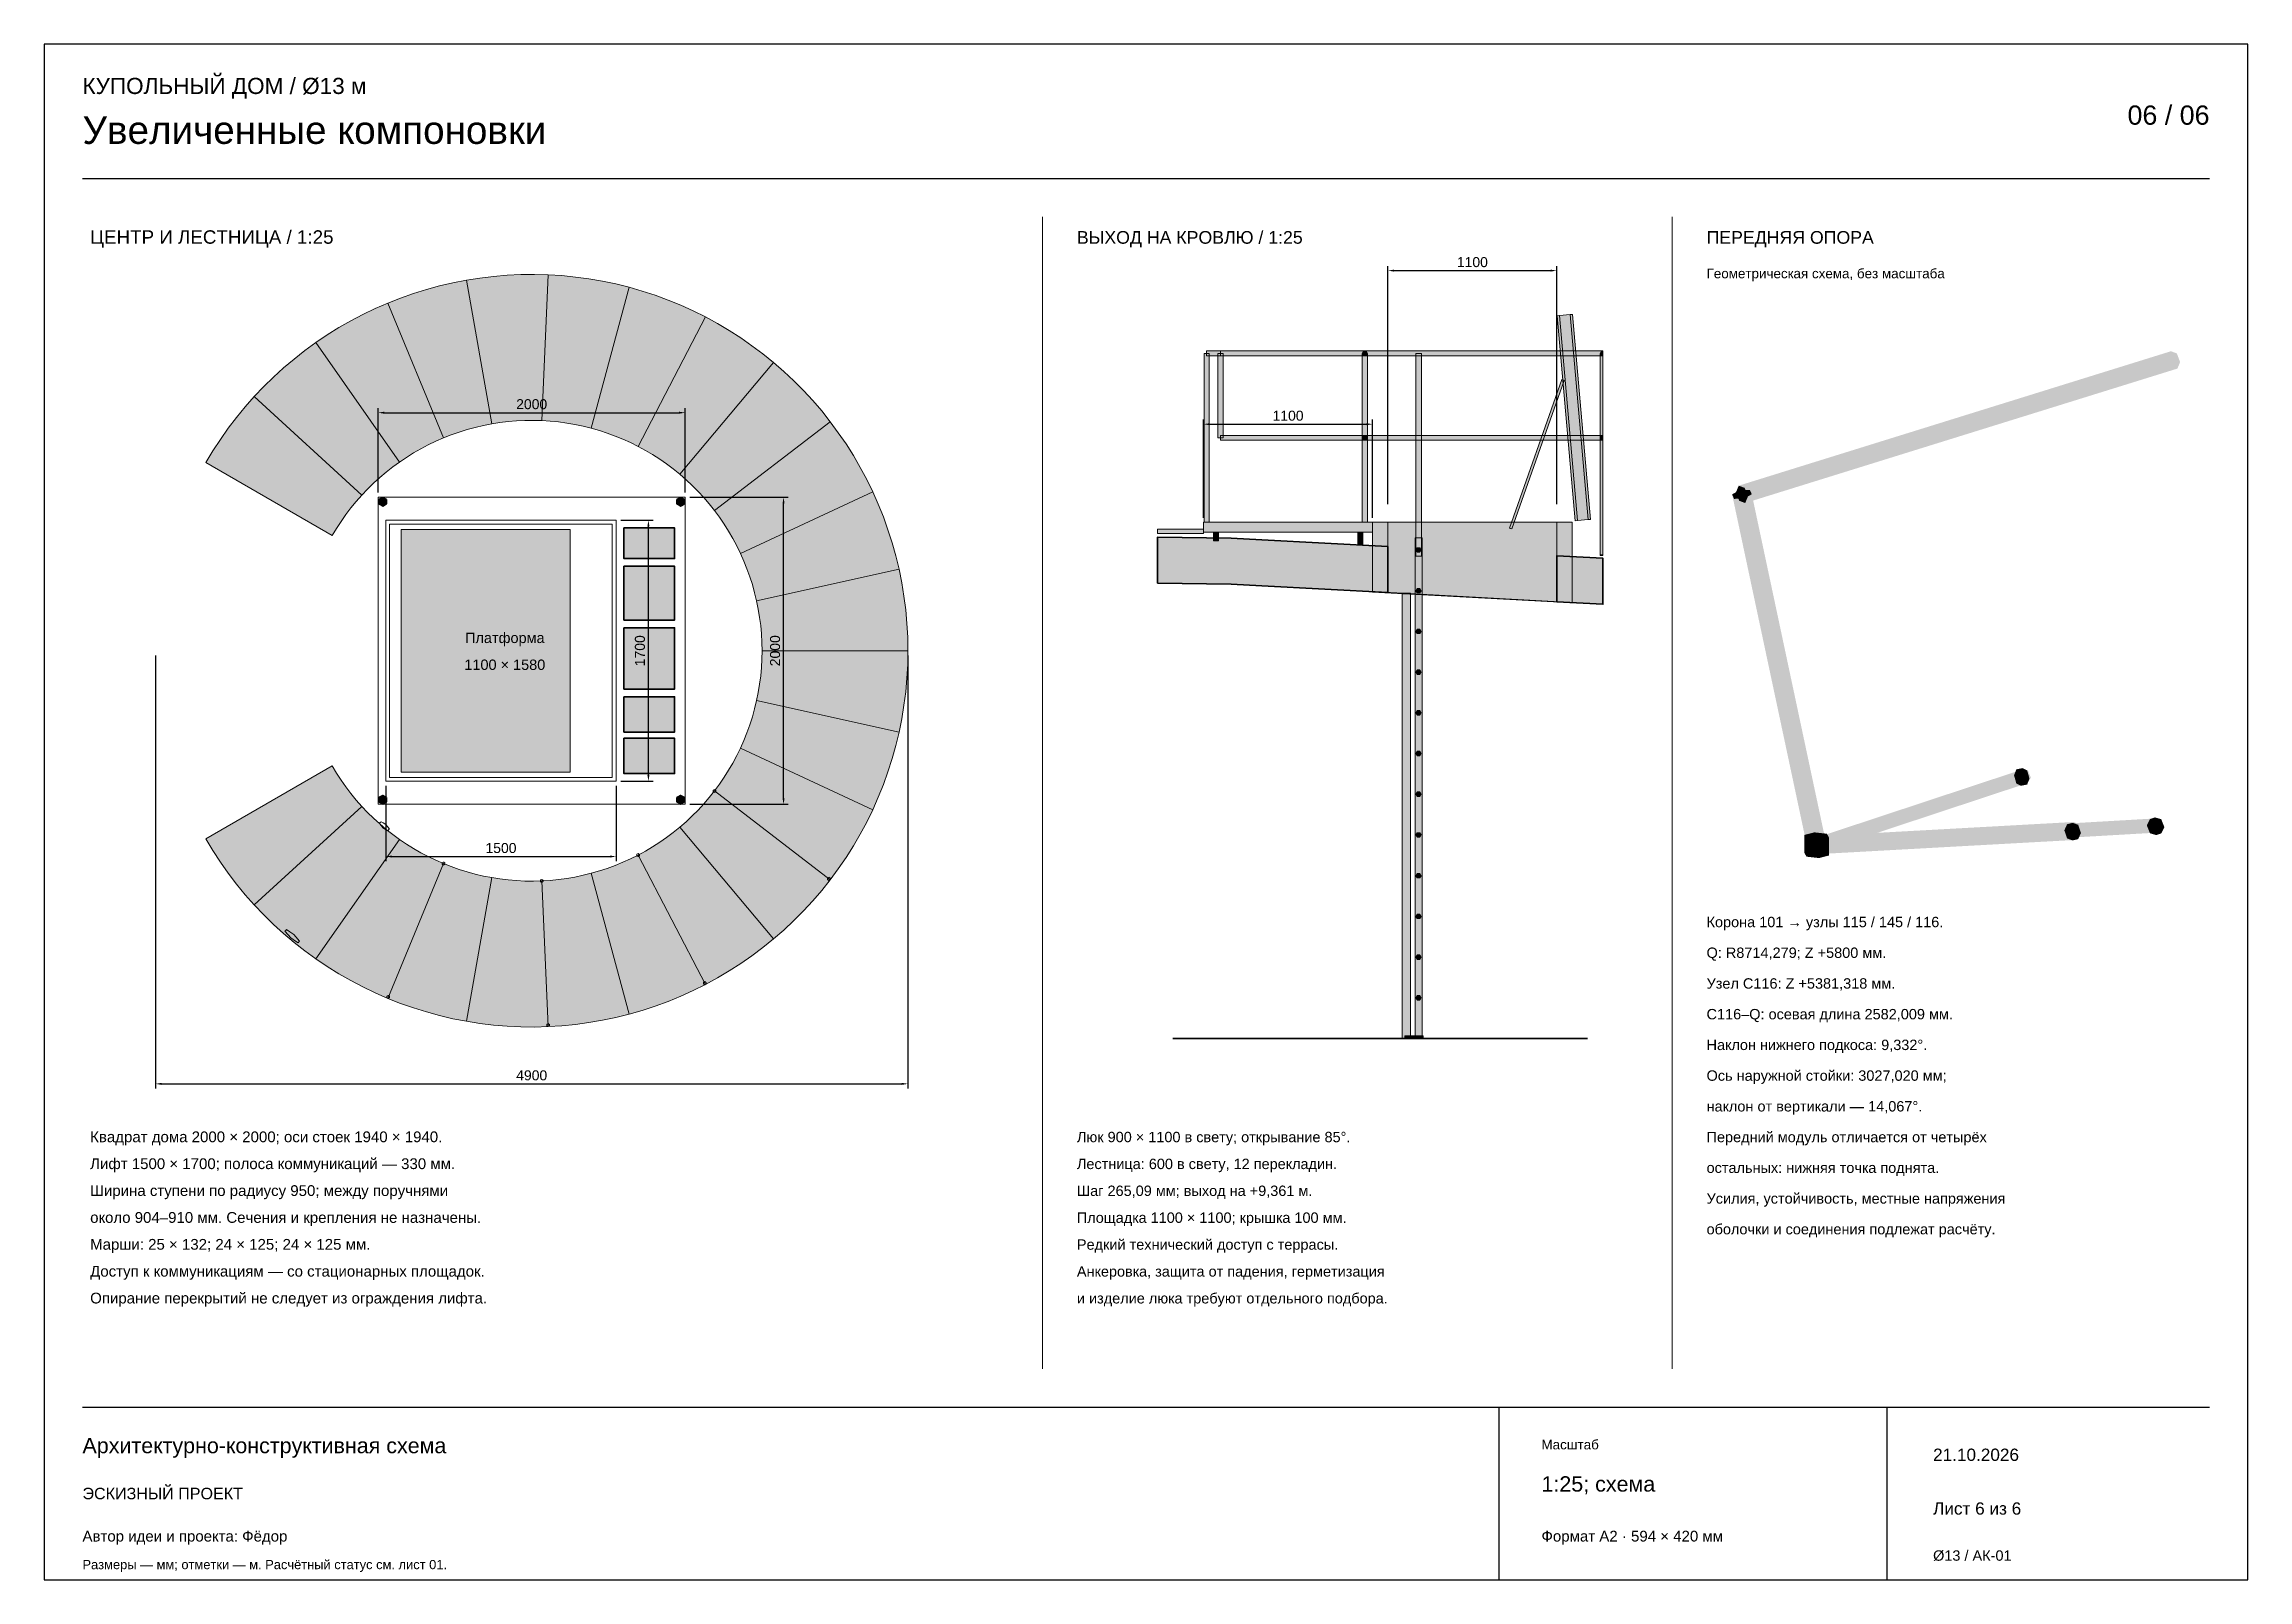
# Paper-space layout '06 Увеличенные компоновки' of a CAD drawing. Header units: millimetres. Extents: x 10 to 584, y 10 to 410.
import ezdxf
from ezdxf.enums import TextEntityAlignment as Align

# ---------------------------------------------------------------- set-up
doc = ezdxf.new("R2010")
doc.units = ezdxf.units.MM
for name, color, linetype, lineweight, true_color in [('P_ACCENT', 7, 'Continuous', 18, 0xa77b3c), ('P_BEYOND', 7, 'Continuous', 9, 0x9ea9a3), ('P_CUT', 7, 'Continuous', 35, 0x203e3b), ('P_DIM', 7, 'Continuous', 13, 0x203e3b), ('P_FILL', 7, 'Continuous', 0, 0xe8e9e2), ('P_FRAME', 7, 'Continuous', 25, 0x203e3b), ('P_GLASS', 7, 'Continuous', 13, 0x65969d), ('P_OUTLINE', 7, 'Continuous', 18, 0x203e3b), ('P_TEXT', 7, 'Continuous', 18, 0x203e3b)]:
    doc.layers.add(name, color=color, linetype=linetype, lineweight=lineweight, true_color=true_color)
doc.styles.add('DOME', font='Arial.ttf')
doc.dimstyles.new('DOME_DIM', dxfattribs={"dimtxt": 2.6, "dimasz": 1.6, "dimexe": 1.2, "dimexo": 1.2, "dimgap": 0.9, "dimtad": 1, "dimdec": 0, "dimtxsty": 'DOME', "dimcen": 2.5, "dimazin": 3, "dimtfac": 1, "dimtmove": 0, "dimatfit": 3})

psp = doc.layouts.new('06 Увеличенные компоновки')

# ---------------------------------------------------------------- texts
at = {"layer": 'P_TEXT', "true_color": 0xa77b3c, "style": 'DOME'}
for s, height, p in [('КУПОЛЬНЫЙ ДОМ / Ø13 м', 4.2, (20, 397)), ('ЦЕНТР И ЛЕСТНИЦА / 1:25', 3.5, (22, 358)), ('ВЫХОД НА КРОВЛЮ / 1:25', 3.3, (279, 358)), ('ПЕРЕДНЯЯ ОПОРА', 3.3, (443, 358)), ('ЭСКИЗНЫЙ ПРОЕКТ', 3, (20, 31))]:
    psp.add_text(s, height=height, dxfattribs=at).set_placement(p)
at = {"layer": 'P_TEXT', "style": 'DOME'}
for s, height, p in [('Увеличенные компоновки', 7.2, (20, 384)), ('Корона 101 → узлы 115 / 145 / 116.', 2.7, (443, 180)), ('Q: R8714,279; Z +5800 мм.', 2.7, (443, 172)), ('Узел C116: Z +5381,318 мм.', 2.7, (443, 164)), ('C116–Q: осевая длина 2582,009 мм.', 2.7, (443, 156)), ('Наклон нижнего подкоса: 9,332°.', 2.7, (443, 148)), ('Ось наружной стойки: 3027,020 мм;', 2.7, (443, 140)), ('наклон от вертикали — 14,067°.', 2.7, (443, 132)), ('Квадрат дома 2000 × 2000; оси стоек 1940 × 1940.', 2.8, (22, 124)), ('Люк 900 × 1100 в свету; открывание 85°.', 2.7, (279, 124)), ('Передний модуль отличается от четырёх', 2.7, (443, 124)), ('Лифт 1500 × 1700; полоса коммуникаций — 330 мм.', 2.8, (22, 117)), ('Лестница: 600 в свету, 12 перекладин.', 2.7, (279, 117)), ('остальных: нижняя точка поднята.', 2.7, (443, 116)), ('Ширина ступени по радиусу 950; между поручнями', 2.8, (22, 110)), ('Шаг 265,09 мм; выход на +9,361 м.', 2.7, (279, 110)), ('Усилия, устойчивость, местные напряжения', 2.7, (443, 108)), ('около 904–910 мм. Сечения и крепления не назначены.', 2.8, (22, 103)), ('Площадка 1100 × 1100; крышка 100 мм.', 2.7, (279, 103)), ('Марши: 25 × 132; 24 × 125; 24 × 125 мм.', 2.8, (22, 96)), ('Редкий технический доступ с террасы.', 2.7, (279, 96)), ('оболочки и соединения подлежат расчёту.', 2.7, (443, 100)), ('Доступ к коммуникациям — со стационарных площадок.', 2.8, (22, 89)), ('Анкеровка, защита от падения, герметизация', 2.7, (279, 89)), ('Опирание перекрытий не следует из ограждения лифта.', 2.8, (22, 82)), ('и изделие люка требуют отдельного подбора.', 2.7, (279, 82)), ('Архитектурно-конструктивная схема', 4, (20, 43)), ('21.10.2026', 3.2, (502, 41)), ('1:25; схема', 4, (400, 33)), ('Лист 6 из 6', 3.2, (502, 27)), ('Автор идеи и проекта: Фёдор', 2.8, (20, 20)), ('Формат A2 · 594 × 420 мм', 2.8, (400, 20))]:
    psp.add_text(s, height=height, dxfattribs=at).set_placement(p)
psp.add_text('06 / 06', height=5, dxfattribs=at).set_placement((574, 389), align=Align.RIGHT)
at = {"layer": 'P_TEXT', "true_color": 0x71817c, "style": 'DOME'}
for s, height, p in [('Геометрическая схема, без масштаба', 2.5, (443, 349)), ('Масштаб', 2.5, (400, 44)), ('Ø13 / АК-01', 2.7, (502, 15)), ('Размеры — мм; отметки — м. Расчётный статус см. лист 01.', 2.4, (20, 12.8))]:
    psp.add_text(s, height=height, dxfattribs=at).set_placement(p)
at = {"layer": 'P_TEXT', "style": 'DOME'}
for s, p in [('Платформа', (130, 254)), ('1100 × 1580', (130, 247))]:
    psp.add_text(s, height=2.7, dxfattribs=at).set_placement(p, align=Align.CENTER)

# ---------------------------------------------------------------- dimensions: what is measured, and where the dimension line sits
at = {"layer": 'P_DIM'}
for base, p1, p2 in [((360, 351), (360, 289), (404, 289)), ((97, 314), (97, 292), (177, 292)), ((312, 311), (312, 285.444), (356, 285.444)), ((39, 139.2), (39, 252), (235, 252)), ((99, 198.4), (99, 218), (159, 218))]:
    psp.add_linear_dim(base=base, p1=p1, p2=p2, dimstyle='DOME_DIM', override={"dimlfac": 25}, dxfattribs=at).render()
for base, p1, p2 in [((202.6, 212), (177, 212), (177, 292)), ((167.4, 218), (159, 218), (159, 286))]:
    psp.add_linear_dim(base=base, p1=p1, p2=p2, angle=90, dimstyle='DOME_DIM', override={"dimlfac": 25}, dxfattribs=at).render()

# ---------------------------------------------------------------- hatches: boundary and pattern name
at = {"layer": 'P_FILL', "true_color": 0xe7e0cf}
for points in [[(114.039, 307.433), (99.497, 342.54), (102.813, 343.844), (106.175, 345.026), (109.577, 346.085), (113.015, 347.02), (116.485, 347.829), (119.982, 348.511), (126.581, 311.088), (124.44, 310.671), (122.315, 310.175), (120.21, 309.603), (118.127, 308.954), (116.069, 308.231), (114.039, 307.433)], [(126.581, 311.088), (119.982, 348.511), (123.502, 349.066), (127.04, 349.492), (130.59, 349.79), (134.15, 349.958), (137.713, 349.998), (141.275, 349.907), (139.617, 311.943), (137.436, 311.998), (135.255, 311.975), (133.076, 311.872), (130.902, 311.689), (128.736, 311.428), (126.581, 311.088)], [(143.966, 311.594), (141.794, 311.808), (139.617, 311.943), (141.275, 349.907), (144.831, 349.687), (148.377, 349.337), (151.908, 348.86), (155.419, 348.254), (158.906, 347.52), (162.364, 346.661), (152.529, 309.956), (150.412, 310.482), (148.277, 310.931), (146.128, 311.302), (143.966, 311.594)], [(156.699, 308.674), (154.626, 309.353), (152.529, 309.956), (162.364, 346.661), (165.789, 345.676), (169.175, 344.568), (172.519, 343.337), (175.816, 341.985), (179.061, 340.515), (182.251, 338.927), (164.705, 305.221), (162.752, 306.193), (160.765, 307.093), (158.746, 307.92), (156.699, 308.674)], [(102.586, 301.149), (80.79, 332.277), (83.745, 334.267), (86.771, 336.149), (89.863, 337.919), (93.018, 339.576), (96.23, 341.117), (99.497, 342.54), (114.039, 307.433), (112.039, 306.562), (110.072, 305.618), (108.141, 304.604), (106.248, 303.52), (104.395, 302.368), (102.586, 301.149)], [(168.498, 303.067), (166.621, 304.178), (164.705, 305.221), (182.251, 338.927), (185.382, 337.224), (188.448, 335.41), (191.446, 333.484), (194.372, 331.451), (197.222, 329.313), (199.993, 327.072), (175.567, 297.963), (173.871, 299.334), (172.126, 300.644), (170.334, 301.888), (168.498, 303.067)], [(92.763, 292.536), (64.747, 318.208), (67.202, 320.791), (69.748, 323.283), (72.384, 325.68), (75.105, 327.98), (77.908, 330.18), (80.79, 332.277), (102.586, 301.149), (100.822, 299.866), (99.105, 298.519), (97.439, 297.11), (95.826, 295.642), (94.266, 294.117), (92.763, 292.536)], [(178.805, 295.039), (177.213, 296.53), (175.567, 297.963), (199.993, 327.072), (202.681, 324.733), (205.281, 322.297), (207.792, 319.768), (210.208, 317.15), (212.528, 314.446), (214.749, 311.659), (184.601, 288.526), (183.242, 290.232), (181.822, 291.888), (180.342, 293.491), (178.805, 295.039)], [(85.038, 282), (52.13, 301), (53.967, 304.053), (55.914, 307.037), (57.968, 309.948), (60.127, 312.783), (62.388, 315.538), (64.747, 318.208), (92.763, 292.536), (91.319, 290.9), (89.935, 289.214), (88.613, 287.478), (87.356, 285.696), (86.164, 283.869), (85.038, 282)], [(187.129, 284.97), (185.898, 286.771), (184.601, 288.526), (214.749, 311.659), (216.866, 308.793), (218.878, 305.852), (220.781, 302.84), (222.574, 299.76), (224.254, 296.618), (225.818, 293.416), (191.378, 277.357), (190.421, 279.317), (189.392, 281.241), (188.295, 283.126), (187.129, 284.97)], [(193.077, 273.339), (192.264, 275.364), (191.378, 277.357), (225.818, 293.416), (227.265, 290.16), (228.593, 286.854), (229.799, 283.501), (230.883, 280.107), (231.843, 276.675), (232.677, 273.211), (195.578, 264.986), (195.067, 267.107), (194.479, 269.208), (193.816, 271.286), (193.077, 273.339)], [(196.366, 260.696), (196.011, 262.848), (195.578, 264.986), (232.677, 273.211), (233.385, 269.719), (233.965, 266.203), (234.418, 262.669), (234.741, 259.12), (234.935, 255.562), (235, 252), (197, 252), (196.96, 254.181), (196.842, 256.36), (196.643, 258.532), (196.366, 260.696)], [(196.366, 243.304), (196.643, 245.468), (196.842, 247.64), (196.96, 249.819), (197, 252), (235, 252), (234.935, 248.438), (234.741, 244.88), (234.418, 241.331), (233.965, 237.797), (233.385, 234.281), (232.677, 230.789), (195.578, 239.014), (196.011, 241.152), (196.366, 243.304)], [(193.077, 230.661), (193.816, 232.714), (194.479, 234.792), (195.067, 236.893), (195.578, 239.014), (232.677, 230.789), (231.843, 227.325), (230.883, 223.893), (229.799, 220.499), (228.593, 217.146), (227.265, 213.84), (225.818, 210.584), (191.378, 226.643), (192.264, 228.636), (193.077, 230.661)], [(187.129, 219.03), (188.295, 220.874), (189.392, 222.759), (190.421, 224.683), (191.378, 226.643), (225.818, 210.584), (224.254, 207.382), (222.574, 204.24), (220.781, 201.16), (218.878, 198.148), (216.866, 195.207), (214.749, 192.341), (184.601, 215.474), (185.898, 217.229), (187.129, 219.03)], [(57.968, 194.052), (55.914, 196.963), (53.967, 199.947), (52.13, 203), (85.038, 222), (86.164, 220.131), (87.356, 218.304), (88.613, 216.522), (89.935, 214.786), (91.319, 213.1), (92.763, 211.464), (64.747, 185.792), (62.388, 188.462), (60.127, 191.217), (57.968, 194.052)], [(178.805, 208.961), (180.342, 210.509), (181.822, 212.112), (183.242, 213.768), (184.601, 215.474), (214.749, 192.341), (212.528, 189.554), (210.208, 186.85), (207.792, 184.232), (205.281, 181.703), (202.681, 179.267), (199.993, 176.928), (175.567, 206.037), (177.213, 207.47), (178.805, 208.961)], [(72.384, 178.32), (69.748, 180.717), (67.202, 183.209), (64.747, 185.792), (92.763, 211.464), (94.266, 209.883), (95.826, 208.358), (97.439, 206.89), (99.105, 205.481), (100.822, 204.134), (102.586, 202.851), (80.79, 171.723), (77.908, 173.82), (75.105, 176.02), (72.384, 178.32)], [(89.863, 166.081), (86.771, 167.851), (83.745, 169.733), (80.79, 171.723), (102.586, 202.851), (104.395, 201.632), (106.248, 200.48), (108.141, 199.396), (110.072, 198.382), (112.039, 197.438), (114.039, 196.567), (99.497, 161.46), (96.23, 162.883), (93.018, 164.424), (89.863, 166.081)], [(168.498, 200.933), (170.334, 202.112), (172.126, 203.356), (173.871, 204.666), (175.567, 206.037), (199.993, 176.928), (197.222, 174.687), (194.372, 172.549), (191.446, 170.516), (188.448, 168.59), (185.382, 166.776), (182.251, 165.073), (164.705, 198.779), (166.621, 199.822), (168.498, 200.933)], [(109.577, 157.915), (106.175, 158.974), (102.813, 160.156), (99.497, 161.46), (114.039, 196.567), (116.069, 195.769), (118.127, 195.046), (120.21, 194.397), (122.315, 193.825), (124.44, 193.329), (126.581, 192.912), (119.982, 155.489), (116.485, 156.171), (113.015, 156.98), (109.577, 157.915)], [(156.699, 195.326), (158.746, 196.08), (160.765, 196.907), (162.752, 197.807), (164.705, 198.779), (182.251, 165.073), (179.061, 163.485), (175.816, 162.015), (172.519, 160.663), (169.175, 159.432), (165.789, 158.324), (162.364, 157.339), (152.529, 194.044), (154.626, 194.647), (156.699, 195.326)], [(127.04, 154.508), (123.502, 154.934), (119.982, 155.489), (126.581, 192.912), (128.736, 192.572), (130.902, 192.311), (133.076, 192.128), (135.255, 192.025), (137.436, 192.002), (139.617, 192.057), (141.275, 154.093), (137.713, 154.002), (134.15, 154.042), (130.59, 154.21), (127.04, 154.508)], [(143.966, 192.406), (146.128, 192.698), (148.277, 193.069), (150.412, 193.518), (152.529, 194.044), (162.364, 157.339), (158.906, 156.48), (155.419, 155.746), (151.908, 155.14), (148.377, 154.663), (144.831, 154.313), (141.275, 154.093), (139.617, 192.057), (141.794, 192.192), (143.966, 192.406)]]:
    psp.add_hatch(color=7, dxfattribs=at).paths.add_polyline_path(points)
at = {"layer": 'P_FILL', "true_color": 0xb8ad92}
for points in [[(404.726, 339.293), (409.398, 285.896), (408.8, 285.844), (404.128, 339.24), (404.726, 339.293)], [(407.516, 339.537), (412.187, 286.141), (409.398, 285.896), (404.726, 339.293), (407.516, 339.537)], [(408.113, 339.589), (412.785, 286.193), (412.187, 286.141), (407.516, 339.537), (408.113, 339.589)], [(312.142, 329.444), (312.218, 329.444), (312.725, 329.444), (312.875, 329.444), (313.382, 329.444), (313.458, 329.444), (313.458, 285.444), (313.382, 285.444), (312.875, 285.444), (312.725, 285.444), (312.218, 285.444), (312.142, 285.444), (312.142, 329.444)], [(312.142, 329.444), (312.218, 329.444), (312.725, 329.444), (312.875, 329.444), (313.382, 329.444), (313.458, 329.444), (313.458, 285.444), (313.382, 285.444), (312.875, 285.444), (312.725, 285.444), (312.218, 285.444), (312.142, 285.444), (312.142, 329.444)], [(312.8, 328.821), (312.8, 329.444), (312.8, 330.068), (354, 330.068), (354, 329.444), (354, 328.821), (312.8, 328.821)], [(312.8, 328.821), (312.8, 329.444), (312.8, 330.068), (354, 330.068), (354, 329.444), (354, 328.821), (312.8, 328.821)], [(315.742, 329.444), (315.818, 329.444), (316.325, 329.444), (316.475, 329.444), (316.982, 329.444), (317.058, 329.444), (317.058, 307.444), (316.982, 307.444), (316.475, 307.444), (316.325, 307.444), (315.818, 307.444), (315.742, 307.444), (315.742, 329.444)], [(316.4, 328.821), (316.4, 329.444), (316.4, 330.068), (354, 330.068), (354, 329.444), (354, 328.821), (316.4, 328.821)], [(353.269, 329.444), (353.353, 329.444), (353.916, 329.444), (354.084, 329.444), (354.647, 329.444), (354.731, 329.444), (354.731, 285.444), (354.647, 285.444), (354.084, 285.444), (353.916, 285.444), (353.353, 285.444), (353.269, 285.444), (353.269, 329.444)], [(353.269, 329.444), (353.353, 329.444), (353.916, 329.444), (354.084, 329.444), (354.647, 329.444), (354.731, 329.444), (354.731, 285.444), (354.647, 285.444), (354.084, 285.444), (353.916, 285.444), (353.353, 285.444), (353.269, 285.444), (353.269, 329.444)], [(353.64, 328.821), (353.28, 329.444), (353.64, 330.068), (354.36, 330.068), (354.72, 329.444), (354.36, 328.821), (353.64, 328.821)], [(353.64, 328.821), (353.28, 329.444), (353.64, 330.068), (354.36, 330.068), (354.72, 329.444), (354.36, 328.821), (353.64, 328.821)], [(353.342, 329.444), (353.418, 329.444), (353.925, 329.444), (354.075, 329.444), (354.582, 329.444), (354.658, 329.444), (354.658, 285.444), (354.582, 285.444), (354.075, 285.444), (353.925, 285.444), (353.418, 285.444), (353.342, 285.444), (353.342, 329.444)], [(353.342, 329.444), (353.418, 329.444), (353.925, 329.444), (354.075, 329.444), (354.582, 329.444), (354.658, 329.444), (354.658, 285.444), (354.582, 285.444), (354.075, 285.444), (353.925, 285.444), (353.418, 285.444), (353.342, 285.444), (353.342, 329.444)], [(354, 328.821), (354, 329.444), (354, 330.068), (416, 330.068), (416, 329.444), (416, 328.821), (354, 328.821)], [(354, 328.821), (354, 329.444), (354, 330.068), (416, 330.068), (416, 329.444), (416, 328.821), (354, 328.821)], [(367.269, 329.444), (367.353, 329.444), (367.916, 329.444), (368.084, 329.444), (368.647, 329.444), (368.731, 329.444), (368.731, 276.644), (368.647, 276.644), (368.084, 276.644), (367.916, 276.644), (367.353, 276.644), (367.269, 276.644), (367.269, 329.444)], [(367.269, 329.444), (367.353, 329.444), (367.916, 329.444), (368.084, 329.444), (368.647, 329.444), (368.731, 329.444), (368.731, 276.644), (368.647, 276.644), (368.084, 276.644), (367.916, 276.644), (367.353, 276.644), (367.269, 276.644), (367.269, 329.444)], [(415.269, 329.444), (415.353, 329.444), (415.916, 329.444), (416, 329.444), (416, 276.991), (415.916, 276.991), (415.353, 276.991), (415.269, 276.991), (415.269, 329.444)], [(415.269, 329.444), (415.353, 329.444), (415.916, 329.444), (416, 329.444), (416, 276.79), (415.916, 276.79), (415.353, 276.79), (415.269, 276.79), (415.269, 329.444)], [(415.64, 328.821), (415.28, 329.444), (415.64, 330.068), (416, 330.068), (416, 328.821), (415.64, 328.821)], [(391.72, 283.943), (391.694, 283.952), (405.286, 322.612), (405.312, 322.603), (405.566, 322.514), (405.619, 322.495), (405.873, 322.406), (405.899, 322.396), (392.306, 283.736), (392.026, 283.835), (391.974, 283.854), (391.72, 283.943)], [(391.72, 283.943), (391.694, 283.952), (405.286, 322.612), (405.312, 322.603), (405.566, 322.514), (405.619, 322.495), (405.873, 322.406), (405.899, 322.396), (392.306, 283.736), (392.026, 283.835), (391.974, 283.854), (391.72, 283.943)], [(316.4, 306.821), (316.4, 307.444), (316.4, 308.068), (354, 308.068), (354, 307.444), (354, 306.821), (316.4, 306.821)], [(353.64, 306.821), (353.28, 307.444), (353.64, 308.068), (354.36, 308.068), (354.72, 307.444), (354.36, 306.821), (353.64, 306.821)], [(353.64, 306.821), (353.28, 307.444), (353.64, 308.068), (354.36, 308.068), (354.72, 307.444), (354.36, 306.821), (353.64, 306.821)], [(354, 306.821), (354, 307.444), (354, 308.068), (416, 308.068), (416, 307.444), (416, 306.821), (354, 306.821)], [(354, 306.821), (354, 307.444), (354, 308.068), (416, 308.068), (416, 307.444), (416, 306.821), (354, 306.821)], [(415.64, 306.821), (415.28, 307.444), (415.64, 308.068), (416, 308.068), (416, 306.821), (415.64, 306.821)], [(312, 282.493), (300, 282.493), (300, 283.693), (312, 283.693), (312, 282.493)], [(356, 282.844), (312, 282.844), (312, 285.444), (356, 285.444), (356, 282.844)], [(314.542, 282.844), (314.618, 282.844), (315.125, 282.844), (315.275, 282.844), (315.782, 282.844), (315.858, 282.844), (315.858, 280.615), (315.782, 280.615), (315.275, 280.615), (315.125, 280.615), (314.618, 280.615), (314.542, 280.615), (314.542, 282.844)], [(314.542, 282.844), (314.618, 282.844), (315.125, 282.844), (315.275, 282.844), (315.782, 282.844), (315.858, 282.844), (315.858, 281.701), (315.782, 281.701), (315.275, 281.701), (315.125, 281.701), (314.618, 281.701), (314.542, 281.701), (314.542, 282.844)], [(352.142, 282.844), (352.218, 282.844), (352.725, 282.844), (352.875, 282.844), (353.382, 282.844), (353.458, 282.844), (353.458, 279.806), (353.382, 279.806), (352.875, 279.806), (352.725, 279.806), (352.218, 279.806), (352.142, 279.806), (352.142, 282.844)], [(352.142, 282.844), (352.218, 282.844), (352.725, 282.844), (352.875, 282.844), (353.382, 282.844), (353.458, 282.844), (353.458, 279.654), (353.382, 279.654), (352.875, 279.654), (352.725, 279.654), (352.218, 279.654), (352.142, 279.654), (352.142, 282.844)], [(356, 285.444), (408, 285.444), (408, 264.614), (408, 264.598), (356, 267.428), (356, 267.444), (356, 285.444)], [(356, 285.444), (408, 285.444), (408, 264.454), (408, 264.438), (356, 267.268), (356, 267.284), (356, 285.444)], [(356, 285.444), (360, 285.444), (360, 267.21), (360, 267.066), (356, 267.284), (356, 267.428), (356, 285.444)], [(367.086, 281.444), (367.191, 281.444), (367.896, 281.444), (368.104, 281.444), (368.809, 281.444), (368.914, 281.444), (368.914, 151), (368.809, 151), (368.104, 151), (367.896, 151), (367.191, 151), (367.086, 151), (367.086, 281.444)], [(367.086, 281.444), (367.191, 281.444), (367.896, 281.444), (368.104, 281.444), (368.809, 281.444), (368.914, 281.444), (368.914, 151), (368.809, 151), (368.104, 151), (367.896, 151), (367.191, 151), (367.086, 151), (367.086, 281.444)], [(404, 285.444), (408, 285.444), (408, 264.598), (408, 264.454), (404, 264.671), (404, 264.816), (404, 285.444)], [(367.66, 277.656), (367.32, 278.244), (367.66, 278.833), (368.34, 278.833), (368.68, 278.244), (368.34, 277.656), (367.66, 277.656)], [(363.704, 266.96), (363.829, 266.96), (364.674, 266.96), (364.926, 266.96), (365.771, 266.96), (365.896, 266.96), (365.896, 151), (365.771, 151), (364.926, 151), (364.674, 151), (363.829, 151), (363.704, 151), (363.704, 266.96)], [(363.704, 266.794), (363.829, 266.794), (364.674, 266.794), (364.926, 266.794), (365.771, 266.794), (365.896, 266.794), (365.896, 151), (365.771, 151), (364.926, 151), (364.674, 151), (363.829, 151), (363.704, 151), (363.704, 266.794)], [(367.66, 267.052), (367.32, 267.641), (367.66, 268.23), (368.34, 268.23), (368.68, 267.641), (368.34, 267.052), (367.66, 267.052)], [(367.66, 256.448), (367.32, 257.037), (367.66, 257.626), (368.34, 257.626), (368.68, 257.037), (368.34, 256.448), (367.66, 256.448)], [(367.66, 245.844), (367.32, 246.433), (367.66, 247.022), (368.34, 247.022), (368.68, 246.433), (368.34, 245.844), (367.66, 245.844)], [(367.66, 235.241), (367.32, 235.83), (367.66, 236.418), (368.34, 236.418), (368.68, 235.83), (368.34, 235.241), (367.66, 235.241)], [(367.66, 224.637), (367.32, 225.226), (367.66, 225.815), (368.34, 225.815), (368.68, 225.226), (368.34, 224.637), (367.66, 224.637)], [(367.66, 214.033), (367.32, 214.622), (367.66, 215.211), (368.34, 215.211), (368.68, 214.622), (368.34, 214.033), (367.66, 214.033)], [(367.66, 203.43), (367.32, 204.018), (367.66, 204.607), (368.34, 204.607), (368.68, 204.018), (368.34, 203.43), (367.66, 203.43)], [(367.66, 192.826), (367.32, 193.415), (367.66, 194.004), (368.34, 194.004), (368.68, 193.415), (368.34, 192.826), (367.66, 192.826)], [(367.66, 182.222), (367.32, 182.811), (367.66, 183.4), (368.34, 183.4), (368.68, 182.811), (368.34, 182.222), (367.66, 182.222)], [(367.66, 171.618), (367.32, 172.207), (367.66, 172.796), (368.34, 172.796), (368.68, 172.207), (368.34, 171.618), (367.66, 171.618)], [(367.66, 161.015), (367.32, 161.604), (367.66, 162.192), (368.34, 162.192), (368.68, 161.604), (368.34, 161.015), (367.66, 161.015)], [(369.2, 151), (364.4, 151), (364.4, 151.72), (369.2, 151.72), (369.2, 151)], [(369.2, 151), (364.4, 151), (364.4, 151.72), (369.2, 151.72), (369.2, 151)]]:
    psp.add_hatch(color=7, dxfattribs=at).paths.add_polyline_path(points)
at = {"layer": 'P_FILL', "true_color": 0x685e53}
psp.add_hatch(color=7, dxfattribs=at).paths.add_polyline_path([(451.378, 294.989), (563.945, 330), (565.499, 329.428), (452.932, 294.417), (451.378, 294.989)])
at = {"layer": 'P_FILL', "true_color": 0x595248}
psp.add_hatch(color=7, dxfattribs=at).paths.add_polyline_path([(452.932, 294.417), (565.499, 329.428), (566.342, 327.17), (453.776, 292.159), (452.932, 294.417)])
at = {"layer": 'P_FILL', "true_color": 0x575046}
for points in [[(453.776, 292.159), (566.342, 327.17), (565.632, 325.484), (453.066, 290.473), (453.776, 292.159)], [(454.786, 292.75), (474.247, 201.369), (472.195, 200.198), (452.733, 291.579), (454.786, 292.75)], [(472.541, 202.778), (526.75, 220.715), (527.469, 218.96), (473.26, 201.023), (472.541, 202.778)], [(473.26, 201.023), (527.469, 218.96), (526.612, 217.532), (473.26, 201.023)], [(472.402, 199.595), (473.26, 201.023), (526.612, 217.532), (472.402, 199.595)], [(472.452, 200.813), (561.37, 205.969), (560.872, 204.661), (471.954, 199.506), (472.452, 200.813)], [(473.237, 200.778), (540.632, 204.503), (539.595, 202.757), (472.2, 199.032), (473.237, 200.778)]]:
    psp.add_hatch(color=7, dxfattribs=at).paths.add_polyline_path(points)
at = {"layer": 'P_FILL', "true_color": 0x696054}
psp.add_hatch(color=7, dxfattribs=at).paths.add_polyline_path([(450.169, 291.56), (449.658, 292.712), (451.711, 293.883), (454.275, 293.902), (454.786, 292.75), (452.733, 291.579), (450.169, 291.56)])
at = {"layer": 'P_FILL', "true_color": 0x60584d}
psp.add_hatch(color=7, dxfattribs=at).paths.add_polyline_path([(450.668, 293.303), (451.378, 294.989), (452.932, 294.417), (453.776, 292.159), (453.066, 290.473), (451.512, 291.045), (450.668, 293.303)])
at = {"layer": 'P_FILL', "true_color": 0xc5b18a}
for points in [[(99.17, 290.78), (99.17, 290.24), (98.668, 289.95), (98.2, 289.68), (97.698, 289.97), (97.23, 290.24), (97.23, 290.82), (97.23, 291.36), (97.732, 291.65), (98.2, 291.92), (98.702, 291.63), (99.17, 291.36), (99.17, 290.78)], [(176.77, 290.78), (176.77, 290.24), (176.268, 289.95), (175.8, 289.68), (175.298, 289.97), (174.83, 290.24), (174.83, 290.82), (174.83, 291.36), (175.332, 291.65), (175.8, 291.92), (176.302, 291.63), (176.77, 291.36), (176.77, 290.78)], [(161, 284), (168.966, 284), (174.2, 284), (174.2, 279.172), (174.2, 276), (166.234, 276), (161, 276), (161, 280.828), (161, 284)], [(161, 274), (168.966, 274), (174.2, 274), (174.2, 265.551), (174.2, 260), (166.234, 260), (161, 260), (161, 268.449), (161, 274)], [(161, 258), (168.966, 258), (174.2, 258), (174.2, 248.344), (174.2, 242), (166.234, 242), (161, 242), (161, 251.656), (161, 258)], [(161, 240), (168.966, 240), (174.2, 240), (174.2, 234.448), (174.2, 230.8), (166.234, 230.8), (161, 230.8), (161, 236.352), (161, 240)], [(161, 229.2), (168.966, 229.2), (174.2, 229.2), (174.2, 223.648), (174.2, 220), (166.234, 220), (161, 220), (161, 225.552), (161, 229.2)], [(99.17, 213.76), (99.17, 213.18), (99.17, 212.64), (98.668, 212.35), (98.2, 212.08), (97.698, 212.37), (97.23, 212.64), (97.23, 213.22), (97.23, 213.76), (97.732, 214.05), (98.2, 214.32), (98.702, 214.03), (99.17, 213.76)], [(176.77, 213.76), (176.77, 213.18), (176.77, 212.64), (176.268, 212.35), (175.8, 212.08), (175.298, 212.37), (174.83, 212.64), (174.83, 213.22), (174.83, 213.76), (175.332, 214.05), (175.8, 214.32), (176.302, 214.03), (176.77, 213.76)]]:
    psp.add_hatch(color=7, dxfattribs=at).paths.add_polyline_path(points)
at = {"layer": 'P_FILL', "true_color": 0x5f574c}
psp.add_hatch(color=7, dxfattribs=at).paths.add_polyline_path([(469.63, 200.179), (469.119, 201.331), (449.658, 292.712), (450.169, 291.56), (469.63, 200.179)])
at = {"layer": 'P_FILL', "true_color": 0x585147}
for points in [[(452.733, 291.579), (472.195, 200.198), (469.63, 200.179), (450.169, 291.56), (452.733, 291.579)], [(472.72, 203.096), (540.115, 206.821), (540.632, 204.503), (473.237, 200.778), (472.72, 203.096)]]:
    psp.add_hatch(color=7, dxfattribs=at).paths.add_polyline_path(points)
at = {"layer": 'P_FILL', "true_color": 0xe1e9e5}
psp.add_hatch(color=7, dxfattribs=at).paths.add_polyline_path([(147, 220.4), (147, 283.6), (103, 283.6), (103, 220.4), (147, 220.4)])
at = {"layer": 'P_FILL', "true_color": 0xe4d7b8}
for points in [[(319.188, 281.359), (327.206, 280.923), (360, 279.138), (360, 278.738), (360, 278.338), (360, 273.538), (360, 268.738), (360, 267.938), (360, 267.138), (327.206, 268.923), (319.188, 269.359), (300, 269.609), (300, 281.609), (319.188, 281.359)], [(404, 275.944), (404, 276.344), (404, 276.744), (416, 276.091), (416, 264.091), (404, 264.744), (404, 265.544), (404, 266.344), (404, 271.144), (404, 275.944)]]:
    psp.add_hatch(color=7, dxfattribs=at).paths.add_polyline_path(points)
at = {"layer": 'P_FILL', "true_color": 0x675e52}
psp.add_hatch(color=7, dxfattribs=at).paths.add_polyline_path([(470.964, 203.105), (525.174, 221.042), (526.75, 220.715), (472.541, 202.778), (470.964, 203.105)])
at = {"layer": 'P_FILL', "true_color": 0x796b58}
psp.add_hatch(color=7, dxfattribs=at).paths.add_polyline_path([(523.084, 219.556), (523.688, 221.112), (524.897, 220.528), (525.501, 218.387), (524.897, 216.83), (523.688, 217.415), (523.084, 219.556)])
at = {"layer": 'P_FILL', "true_color": 0x81715d}
for points in [[(525.288, 221.428), (526.497, 220.844), (524.897, 220.528), (523.688, 221.112), (525.288, 221.428)], [(536.902, 206.812), (538.356, 207.19), (539.799, 206.658), (538.344, 206.281), (536.902, 206.812)], [(559.775, 208.588), (561.428, 208.119), (560.142, 207.687), (558.49, 208.156), (559.775, 208.588)], [(474.928, 203.284), (472.283, 202.598), (469.038, 202.963), (468.438, 204.013), (471.083, 204.7), (474.328, 204.335), (474.928, 203.284)]]:
    psp.add_hatch(color=7, dxfattribs=at).paths.add_polyline_path(points)
at = {"layer": 'P_FILL', "true_color": 0x706352}
psp.add_hatch(color=7, dxfattribs=at).paths.add_polyline_path([(524.897, 220.528), (526.497, 220.844), (527.102, 218.703), (525.501, 218.387), (524.897, 220.528)])
at = {"layer": 'P_FILL', "true_color": 0x6b5f4f}
for points in [[(525.501, 218.387), (527.102, 218.703), (526.497, 217.146), (524.897, 216.83), (525.501, 218.387)], [(474.928, 198.686), (472.283, 198), (472.283, 202.598), (474.928, 203.284), (474.928, 198.686)], [(539.066, 204.167), (540.52, 204.544), (539.799, 202.961), (538.344, 202.584), (539.066, 204.167)], [(560.969, 205.604), (562.254, 206.036), (561.428, 204.422), (560.142, 203.99), (560.969, 205.604)]]:
    psp.add_hatch(color=7, dxfattribs=at).paths.add_polyline_path(points)
at = {"layer": 'P_FILL', "true_color": 0x655c51}
psp.add_hatch(color=7, dxfattribs=at).paths.add_polyline_path([(471.166, 203.668), (538.561, 207.393), (540.115, 206.821), (472.72, 203.096), (471.166, 203.668)])
at = {"layer": 'P_FILL', "true_color": 0x665d52}
psp.add_hatch(color=7, dxfattribs=at).paths.add_polyline_path([(471.412, 203.193), (560.33, 208.349), (561.099, 207.812), (472.181, 202.657), (471.412, 203.193)])
at = {"layer": 'P_FILL', "true_color": 0x5b544a}
psp.add_hatch(color=7, dxfattribs=at).paths.add_polyline_path([(472.181, 202.657), (561.099, 207.812), (561.37, 205.969), (472.452, 200.813), (472.181, 202.657)])
at = {"layer": 'P_FILL', "true_color": 0x786a57}
psp.add_hatch(color=7, dxfattribs=at).paths.add_polyline_path([(536.18, 205.229), (536.902, 206.812), (538.344, 206.281), (539.066, 204.167), (538.344, 202.584), (536.902, 203.115), (536.18, 205.229)])
at = {"layer": 'P_FILL', "true_color": 0x6e6151}
psp.add_hatch(color=7, dxfattribs=at).paths.add_polyline_path([(538.344, 206.281), (539.799, 206.658), (540.52, 204.544), (539.066, 204.167), (538.344, 206.281)])
at = {"layer": 'P_FILL', "true_color": 0x776957}
psp.add_hatch(color=7, dxfattribs=at).paths.add_polyline_path([(557.663, 206.542), (558.49, 208.156), (560.142, 207.687), (560.969, 205.604), (560.142, 203.99), (558.49, 204.459), (557.663, 206.542)])
at = {"layer": 'P_FILL', "true_color": 0x6d6050}
psp.add_hatch(color=7, dxfattribs=at).paths.add_polyline_path([(560.142, 207.687), (561.428, 208.119), (562.254, 206.036), (560.969, 205.604), (560.142, 207.687)])
at = {"layer": 'P_FILL', "true_color": 0x7b6c59}
psp.add_hatch(color=7, dxfattribs=at).paths.add_polyline_path([(469.038, 198.365), (468.438, 199.416), (468.438, 204.013), (469.038, 202.963), (469.038, 198.365)])
at = {"layer": 'P_FILL', "true_color": 0x726553}
psp.add_hatch(color=7, dxfattribs=at).paths.add_polyline_path([(472.283, 198), (469.038, 198.365), (469.038, 202.963), (472.283, 202.598), (472.283, 198)])
at = {"layer": 'P_FILL', "true_color": 0x60574d}
psp.add_hatch(color=7, dxfattribs=at).paths.add_polyline_path([(470.106, 201.677), (470.964, 203.105), (472.541, 202.778), (473.26, 201.023), (472.402, 199.595), (470.826, 199.922), (470.106, 201.677)])
at = {"layer": 'P_FILL', "true_color": 0x635b4f}
for points in [[(470.129, 201.922), (471.166, 203.668), (472.72, 203.096), (473.237, 200.778), (472.2, 199.032), (470.646, 199.604), (470.129, 201.922)], [(470.914, 201.886), (471.412, 203.193), (472.181, 202.657), (472.452, 200.813), (471.954, 199.506), (471.185, 200.043), (470.914, 201.886)]]:
    psp.add_hatch(color=7, dxfattribs=at).paths.add_polyline_path(points)

# ---------------------------------------------------------------- linework, layer by layer
at = {"layer": 'P_ACCENT'}
psp.add_lwpolyline([(177, 212), (177, 292), (97, 292), (97, 212), (177, 212)], dxfattribs=at)
at = {"layer": 'P_BEYOND'}
for p, q in [((270, 65), (270, 365)), ((434, 65), (434, 365))]:
    psp.add_line(p, q, dxfattribs=at)
for points in [[(114.039, 307.433), (99.497, 342.54), (102.813, 343.844), (106.175, 345.026), (109.577, 346.085), (113.015, 347.02), (116.485, 347.829), (119.982, 348.511), (126.581, 311.088), (124.44, 310.671), (122.315, 310.175), (120.21, 309.603), (118.127, 308.954), (116.069, 308.231), (114.039, 307.433)], [(126.581, 311.088), (119.982, 348.511), (123.502, 349.066), (127.04, 349.492), (130.59, 349.79), (134.15, 349.958), (137.713, 349.998), (141.275, 349.907), (139.617, 311.943), (137.436, 311.998), (135.255, 311.975), (133.076, 311.872), (130.902, 311.689), (128.736, 311.428), (126.581, 311.088)], [(143.966, 311.594), (141.794, 311.808), (139.617, 311.943), (141.275, 349.907), (144.831, 349.687), (148.377, 349.337), (151.908, 348.86), (155.419, 348.254), (158.906, 347.52), (162.364, 346.661), (152.529, 309.956), (150.412, 310.482), (148.277, 310.931), (146.128, 311.302), (143.966, 311.594)], [(156.699, 308.674), (154.626, 309.353), (152.529, 309.956), (162.364, 346.661), (165.789, 345.676), (169.175, 344.568), (172.519, 343.337), (175.816, 341.985), (179.061, 340.515), (182.251, 338.927), (164.705, 305.221), (162.752, 306.193), (160.765, 307.093), (158.746, 307.92), (156.699, 308.674)], [(102.586, 301.149), (80.79, 332.277), (83.745, 334.267), (86.771, 336.149), (89.863, 337.919), (93.018, 339.576), (96.23, 341.117), (99.497, 342.54), (114.039, 307.433), (112.039, 306.562), (110.072, 305.618), (108.141, 304.604), (106.248, 303.52), (104.395, 302.368), (102.586, 301.149)], [(168.498, 303.067), (166.621, 304.178), (164.705, 305.221), (182.251, 338.927), (185.382, 337.224), (188.448, 335.41), (191.446, 333.484), (194.372, 331.451), (197.222, 329.313), (199.993, 327.072), (175.567, 297.963), (173.871, 299.334), (172.126, 300.644), (170.334, 301.888), (168.498, 303.067)], [(92.763, 292.536), (64.747, 318.208), (67.202, 320.791), (69.748, 323.283), (72.384, 325.68), (75.105, 327.98), (77.908, 330.18), (80.79, 332.277), (102.586, 301.149), (100.822, 299.866), (99.105, 298.519), (97.439, 297.11), (95.826, 295.642), (94.266, 294.117), (92.763, 292.536)], [(178.805, 295.039), (177.213, 296.53), (175.567, 297.963), (199.993, 327.072), (202.681, 324.733), (205.281, 322.297), (207.792, 319.768), (210.208, 317.15), (212.528, 314.446), (214.749, 311.659), (184.601, 288.526), (183.242, 290.232), (181.822, 291.888), (180.342, 293.491), (178.805, 295.039)], [(85.038, 282), (52.13, 301), (53.967, 304.053), (55.914, 307.037), (57.968, 309.948), (60.127, 312.783), (62.388, 315.538), (64.747, 318.208), (92.763, 292.536), (91.319, 290.9), (89.935, 289.214), (88.613, 287.478), (87.356, 285.696), (86.164, 283.869), (85.038, 282)], [(187.129, 284.97), (185.898, 286.771), (184.601, 288.526), (214.749, 311.659), (216.866, 308.793), (218.878, 305.852), (220.781, 302.84), (222.574, 299.76), (224.254, 296.618), (225.818, 293.416), (191.378, 277.357), (190.421, 279.317), (189.392, 281.241), (188.295, 283.126), (187.129, 284.97)], [(193.077, 273.339), (192.264, 275.364), (191.378, 277.357), (225.818, 293.416), (227.265, 290.16), (228.593, 286.854), (229.799, 283.501), (230.883, 280.107), (231.843, 276.675), (232.677, 273.211), (195.578, 264.986), (195.067, 267.107), (194.479, 269.208), (193.816, 271.286), (193.077, 273.339)], [(147, 220.4), (147, 283.6), (103, 283.6), (103, 220.4), (147, 220.4)], [(196.366, 260.696), (196.011, 262.848), (195.578, 264.986), (232.677, 273.211), (233.385, 269.719), (233.965, 266.203), (234.418, 262.669), (234.741, 259.12), (234.935, 255.562), (235, 252), (197, 252), (196.96, 254.181), (196.842, 256.36), (196.643, 258.532), (196.366, 260.696)], [(196.366, 243.304), (196.643, 245.468), (196.842, 247.64), (196.96, 249.819), (197, 252), (235, 252), (234.935, 248.438), (234.741, 244.88), (234.418, 241.331), (233.965, 237.797), (233.385, 234.281), (232.677, 230.789), (195.578, 239.014), (196.011, 241.152), (196.366, 243.304)], [(193.077, 230.661), (193.816, 232.714), (194.479, 234.792), (195.067, 236.893), (195.578, 239.014), (232.677, 230.789), (231.843, 227.325), (230.883, 223.893), (229.799, 220.499), (228.593, 217.146), (227.265, 213.84), (225.818, 210.584), (191.378, 226.643), (192.264, 228.636), (193.077, 230.661)], [(187.129, 219.03), (188.295, 220.874), (189.392, 222.759), (190.421, 224.683), (191.378, 226.643), (225.818, 210.584), (224.254, 207.382), (222.574, 204.24), (220.781, 201.16), (218.878, 198.148), (216.866, 195.207), (214.749, 192.341), (184.601, 215.474), (185.898, 217.229), (187.129, 219.03)], [(57.968, 194.052), (55.914, 196.963), (53.967, 199.947), (52.13, 203), (85.038, 222), (86.164, 220.131), (87.356, 218.304), (88.613, 216.522), (89.935, 214.786), (91.319, 213.1), (92.763, 211.464), (64.747, 185.792), (62.388, 188.462), (60.127, 191.217), (57.968, 194.052)], [(178.805, 208.961), (180.342, 210.509), (181.822, 212.112), (183.242, 213.768), (184.601, 215.474), (214.749, 192.341), (212.528, 189.554), (210.208, 186.85), (207.792, 184.232), (205.281, 181.703), (202.681, 179.267), (199.993, 176.928), (175.567, 206.037), (177.213, 207.47), (178.805, 208.961)], [(184.948, 215.304), (184.948, 215.274), (184.627, 215.089), (184.601, 215.074), (184.281, 215.259), (184.255, 215.274), (184.255, 215.644), (184.255, 215.674), (184.575, 215.859), (184.601, 215.874), (184.922, 215.689), (184.948, 215.674), (184.948, 215.304)], [(72.384, 178.32), (69.748, 180.717), (67.202, 183.209), (64.747, 185.792), (92.763, 211.464), (94.266, 209.883), (95.826, 208.358), (97.439, 206.89), (99.105, 205.481), (100.822, 204.134), (102.586, 202.851), (80.79, 171.723), (77.908, 173.82), (75.105, 176.02), (72.384, 178.32)], [(97.562, 207.254), (97.762, 207.48), (98.346, 207.148), (99.052, 206.748), (99.378, 206.316), (99.947, 205.564), (99.828, 205.427), (99.552, 205.112), (99.119, 205.358), (98.261, 205.845), (97.864, 206.37), (97.366, 207.029), (97.562, 207.254)], [(89.863, 166.081), (86.771, 167.851), (83.745, 169.733), (80.79, 171.723), (102.586, 202.851), (104.395, 201.632), (106.248, 200.48), (108.141, 199.396), (110.072, 198.382), (112.039, 197.438), (114.039, 196.567), (99.497, 161.46), (96.23, 162.883), (93.018, 164.424), (89.863, 166.081)], [(168.498, 200.933), (170.334, 202.112), (172.126, 203.356), (173.871, 204.666), (175.567, 206.037), (199.993, 176.928), (197.222, 174.687), (194.372, 172.549), (191.446, 170.516), (188.448, 168.59), (185.382, 166.776), (182.251, 165.073), (164.705, 198.779), (166.621, 199.822), (168.498, 200.933)], [(109.577, 157.915), (106.175, 158.974), (102.813, 160.156), (99.497, 161.46), (114.039, 196.567), (116.069, 195.769), (118.127, 195.046), (120.21, 194.397), (122.315, 193.825), (124.44, 193.329), (126.581, 192.912), (119.982, 155.489), (116.485, 156.171), (113.015, 156.98), (109.577, 157.915)], [(114.386, 196.767), (114.386, 196.697), (114.386, 196.367), (114.325, 196.332), (114.039, 196.167), (113.978, 196.202), (113.692, 196.367), (113.692, 196.437), (113.692, 196.767), (113.753, 196.802), (114.039, 196.967), (114.1, 196.932), (114.386, 196.767)], [(156.699, 195.326), (158.746, 196.08), (160.765, 196.907), (162.752, 197.807), (164.705, 198.779), (182.251, 165.073), (179.061, 163.485), (175.816, 162.015), (172.519, 160.663), (169.175, 159.432), (165.789, 158.324), (162.364, 157.339), (152.529, 194.044), (154.626, 194.647), (156.699, 195.326)], [(165.051, 198.979), (165.051, 198.709), (165.051, 198.579), (164.818, 198.444), (164.705, 198.379), (164.471, 198.514), (164.358, 198.579), (164.358, 198.849), (164.358, 198.979), (164.592, 199.114), (164.705, 199.179), (164.939, 199.044), (165.051, 198.979)], [(127.04, 154.508), (123.502, 154.934), (119.982, 155.489), (126.581, 192.912), (128.736, 192.572), (130.902, 192.311), (133.076, 192.128), (135.255, 192.025), (137.436, 192.002), (139.617, 192.057), (141.275, 154.093), (137.713, 154.002), (134.15, 154.042), (130.59, 154.21), (127.04, 154.508)], [(139.964, 192.087), (139.964, 191.857), (139.816, 191.772), (139.617, 191.657), (139.47, 191.742), (139.271, 191.857), (139.271, 192.027), (139.271, 192.257), (139.418, 192.342), (139.617, 192.457), (139.764, 192.372), (139.964, 192.257), (139.964, 192.087)], [(143.966, 192.406), (146.128, 192.698), (148.277, 193.069), (150.412, 193.518), (152.529, 194.044), (162.364, 157.339), (158.906, 156.48), (155.419, 155.746), (151.908, 155.14), (148.377, 154.663), (144.831, 154.313), (141.275, 154.093), (139.617, 192.057), (141.794, 192.192), (143.966, 192.406)], [(214.778, 192.785), (214.778, 192.415), (214.778, 192.385), (214.457, 192.2), (214.431, 192.185), (214.111, 192.37), (214.085, 192.385), (214.085, 192.755), (214.085, 192.785), (214.405, 192.97), (214.431, 192.985), (214.752, 192.8), (214.778, 192.785)], [(72.923, 179.152), (73.12, 179.377), (73.986, 178.799), (75.024, 178.106), (75.572, 177.481), (76.532, 176.385), (76.413, 176.25), (76.136, 175.934), (75.503, 176.356), (74.232, 177.204), (73.561, 177.97), (72.724, 178.926), (72.923, 179.152)], [(99.996, 162.029), (99.996, 161.959), (99.996, 161.629), (99.936, 161.594), (99.65, 161.429), (99.59, 161.464), (99.304, 161.629), (99.304, 161.699), (99.304, 162.029), (99.364, 162.064), (99.65, 162.229), (99.711, 162.194), (99.996, 162.029)], [(182.413, 165.628), (182.413, 165.358), (182.413, 165.228), (182.179, 165.093), (182.067, 165.028), (181.833, 165.163), (181.72, 165.228), (181.72, 165.498), (181.72, 165.628), (181.954, 165.763), (182.067, 165.828), (182.3, 165.693), (182.413, 165.628)], [(141.604, 154.693), (141.604, 154.523), (141.604, 154.293), (141.456, 154.208), (141.257, 154.093), (141.11, 154.178), (140.911, 154.293), (140.911, 154.463), (140.911, 154.693), (141.058, 154.778), (141.257, 154.893), (141.404, 154.808), (141.604, 154.693)]]:
    psp.add_lwpolyline(points, dxfattribs=at)
at = {"layer": 'P_CUT'}
psp.add_line((304, 151), (412, 151), dxfattribs=at)
for points in [[(99.17, 290.78), (99.17, 290.24), (98.668, 289.95), (98.2, 289.68), (97.698, 289.97), (97.23, 290.24), (97.23, 290.82), (97.23, 291.36), (97.732, 291.65), (98.2, 291.92), (98.702, 291.63), (99.17, 291.36), (99.17, 290.78)], [(176.77, 290.78), (176.77, 290.24), (176.268, 289.95), (175.8, 289.68), (175.298, 289.97), (174.83, 290.24), (174.83, 290.82), (174.83, 291.36), (175.332, 291.65), (175.8, 291.92), (176.302, 291.63), (176.77, 291.36), (176.77, 290.78)], [(161, 284), (168.966, 284), (174.2, 284), (174.2, 279.172), (174.2, 276), (166.234, 276), (161, 276), (161, 280.828), (161, 284)], [(319.188, 281.359), (327.206, 280.923), (360, 279.138), (360, 278.738), (360, 278.338), (360, 273.538), (360, 268.738), (360, 267.938), (360, 267.138), (327.206, 268.923), (319.188, 269.359), (300, 269.609), (300, 281.609), (319.188, 281.359)], [(404, 275.944), (404, 276.344), (404, 276.744), (416, 276.091), (416, 264.091), (404, 264.744), (404, 265.544), (404, 266.344), (404, 271.144), (404, 275.944)], [(161, 274), (168.966, 274), (174.2, 274), (174.2, 265.551), (174.2, 260), (166.234, 260), (161, 260), (161, 268.449), (161, 274)], [(161, 258), (168.966, 258), (174.2, 258), (174.2, 248.344), (174.2, 242), (166.234, 242), (161, 242), (161, 251.656), (161, 258)], [(161, 240), (168.966, 240), (174.2, 240), (174.2, 234.448), (174.2, 230.8), (166.234, 230.8), (161, 230.8), (161, 236.352), (161, 240)], [(161, 229.2), (168.966, 229.2), (174.2, 229.2), (174.2, 223.648), (174.2, 220), (166.234, 220), (161, 220), (161, 225.552), (161, 229.2)], [(99.17, 213.76), (99.17, 213.18), (99.17, 212.64), (98.668, 212.35), (98.2, 212.08), (97.698, 212.37), (97.23, 212.64), (97.23, 213.22), (97.23, 213.76), (97.732, 214.05), (98.2, 214.32), (98.702, 214.03), (99.17, 213.76)], [(176.77, 213.76), (176.77, 213.18), (176.77, 212.64), (176.268, 212.35), (175.8, 212.08), (175.298, 212.37), (174.83, 212.64), (174.83, 213.22), (174.83, 213.76), (175.332, 214.05), (175.8, 214.32), (176.302, 214.03), (176.77, 213.76)]]:
    psp.add_lwpolyline(points, dxfattribs=at)
at = {"layer": 'P_FRAME'}
for p, q in [((20, 375), (574, 375)), ((20, 55), (574, 55)), ((389, 10), (389, 55)), ((490, 10), (490, 55))]:
    psp.add_line(p, q, dxfattribs=at)
psp.add_lwpolyline([(584, 10), (584, 410), (10, 410), (10, 10), (584, 10)], dxfattribs=at)
at = {"layer": 'P_GLASS'}
for points in [[(99, 218.61), (99, 219), (99, 226.8), (99, 232), (99, 249.143), (99, 272), (99, 279.8), (99, 285), (99, 285.61), (99, 286), (134.957, 286), (158, 286), (158.61, 286), (159, 286), (159, 244.558), (159, 218), (158.39, 218), (158, 218), (122.043, 218), (99, 218), (99, 218.61)], [(100, 254.857), (100, 232), (100, 224.2), (100, 219), (134.957, 219), (158, 219), (158, 259.442), (158, 285), (122.043, 285), (100, 285), (100, 277.2), (100, 272), (100, 254.857)]]:
    psp.add_lwpolyline(points, dxfattribs=at)
at = {"layer": 'P_OUTLINE'}
for points in [[(404.726, 339.293), (409.398, 285.896), (408.8, 285.844), (404.128, 339.24), (404.726, 339.293)], [(407.516, 339.537), (412.187, 286.141), (409.398, 285.896), (404.726, 339.293), (407.516, 339.537)], [(408.113, 339.589), (412.785, 286.193), (412.187, 286.141), (407.516, 339.537), (408.113, 339.589)], [(312.142, 329.444), (312.218, 329.444), (312.725, 329.444), (312.875, 329.444), (313.382, 329.444), (313.458, 329.444), (313.458, 285.444), (313.382, 285.444), (312.875, 285.444), (312.725, 285.444), (312.218, 285.444), (312.142, 285.444), (312.142, 329.444)], [(312.142, 329.444), (312.218, 329.444), (312.725, 329.444), (312.875, 329.444), (313.382, 329.444), (313.458, 329.444), (313.458, 285.444), (313.382, 285.444), (312.875, 285.444), (312.725, 285.444), (312.218, 285.444), (312.142, 285.444), (312.142, 329.444)], [(312.8, 328.821), (312.8, 329.444), (312.8, 330.068), (354, 330.068), (354, 329.444), (354, 328.821), (312.8, 328.821)], [(312.8, 328.821), (312.8, 329.444), (312.8, 330.068), (354, 330.068), (354, 329.444), (354, 328.821), (312.8, 328.821)], [(315.742, 329.444), (315.818, 329.444), (316.325, 329.444), (316.475, 329.444), (316.982, 329.444), (317.058, 329.444), (317.058, 307.444), (316.982, 307.444), (316.475, 307.444), (316.325, 307.444), (315.818, 307.444), (315.742, 307.444), (315.742, 329.444)], [(316.4, 328.821), (316.4, 329.444), (316.4, 330.068), (354, 330.068), (354, 329.444), (354, 328.821), (316.4, 328.821)], [(353.269, 329.444), (353.353, 329.444), (353.916, 329.444), (354.084, 329.444), (354.647, 329.444), (354.731, 329.444), (354.731, 285.444), (354.647, 285.444), (354.084, 285.444), (353.916, 285.444), (353.353, 285.444), (353.269, 285.444), (353.269, 329.444)], [(353.269, 329.444), (353.353, 329.444), (353.916, 329.444), (354.084, 329.444), (354.647, 329.444), (354.731, 329.444), (354.731, 285.444), (354.647, 285.444), (354.084, 285.444), (353.916, 285.444), (353.353, 285.444), (353.269, 285.444), (353.269, 329.444)], [(353.64, 328.821), (353.28, 329.444), (353.64, 330.068), (354.36, 330.068), (354.72, 329.444), (354.36, 328.821), (353.64, 328.821)], [(353.64, 328.821), (353.28, 329.444), (353.64, 330.068), (354.36, 330.068), (354.72, 329.444), (354.36, 328.821), (353.64, 328.821)], [(353.342, 329.444), (353.418, 329.444), (353.925, 329.444), (354.075, 329.444), (354.582, 329.444), (354.658, 329.444), (354.658, 285.444), (354.582, 285.444), (354.075, 285.444), (353.925, 285.444), (353.418, 285.444), (353.342, 285.444), (353.342, 329.444)], [(353.342, 329.444), (353.418, 329.444), (353.925, 329.444), (354.075, 329.444), (354.582, 329.444), (354.658, 329.444), (354.658, 285.444), (354.582, 285.444), (354.075, 285.444), (353.925, 285.444), (353.418, 285.444), (353.342, 285.444), (353.342, 329.444)], [(354, 328.821), (354, 329.444), (354, 330.068), (416, 330.068), (416, 329.444), (416, 328.821), (354, 328.821)], [(354, 328.821), (354, 329.444), (354, 330.068), (416, 330.068), (416, 329.444), (416, 328.821), (354, 328.821)], [(367.269, 329.444), (367.353, 329.444), (367.916, 329.444), (368.084, 329.444), (368.647, 329.444), (368.731, 329.444), (368.731, 276.644), (368.647, 276.644), (368.084, 276.644), (367.916, 276.644), (367.353, 276.644), (367.269, 276.644), (367.269, 329.444)], [(367.269, 329.444), (367.353, 329.444), (367.916, 329.444), (368.084, 329.444), (368.647, 329.444), (368.731, 329.444), (368.731, 276.644), (368.647, 276.644), (368.084, 276.644), (367.916, 276.644), (367.353, 276.644), (367.269, 276.644), (367.269, 329.444)], [(415.269, 329.444), (415.353, 329.444), (415.916, 329.444), (416, 329.444), (416, 276.991), (415.916, 276.991), (415.353, 276.991), (415.269, 276.991), (415.269, 329.444)], [(415.269, 329.444), (415.353, 329.444), (415.916, 329.444), (416, 329.444), (416, 276.79), (415.916, 276.79), (415.353, 276.79), (415.269, 276.79), (415.269, 329.444)], [(415.64, 328.821), (415.28, 329.444), (415.64, 330.068), (416, 330.068), (416, 328.821), (415.64, 328.821)], [(391.72, 283.943), (391.694, 283.952), (405.286, 322.612), (405.312, 322.603), (405.566, 322.514), (405.619, 322.495), (405.873, 322.406), (405.899, 322.396), (392.306, 283.736), (392.026, 283.835), (391.974, 283.854), (391.72, 283.943)], [(391.72, 283.943), (391.694, 283.952), (405.286, 322.612), (405.312, 322.603), (405.566, 322.514), (405.619, 322.495), (405.873, 322.406), (405.899, 322.396), (392.306, 283.736), (392.026, 283.835), (391.974, 283.854), (391.72, 283.943)], [(316.4, 306.821), (316.4, 307.444), (316.4, 308.068), (354, 308.068), (354, 307.444), (354, 306.821), (316.4, 306.821)], [(353.64, 306.821), (353.28, 307.444), (353.64, 308.068), (354.36, 308.068), (354.72, 307.444), (354.36, 306.821), (353.64, 306.821)], [(353.64, 306.821), (353.28, 307.444), (353.64, 308.068), (354.36, 308.068), (354.72, 307.444), (354.36, 306.821), (353.64, 306.821)], [(354, 306.821), (354, 307.444), (354, 308.068), (416, 308.068), (416, 307.444), (416, 306.821), (354, 306.821)], [(354, 306.821), (354, 307.444), (354, 308.068), (416, 308.068), (416, 307.444), (416, 306.821), (354, 306.821)], [(415.64, 306.821), (415.28, 307.444), (415.64, 308.068), (416, 308.068), (416, 306.821), (415.64, 306.821)], [(312, 282.493), (300, 282.493), (300, 283.693), (312, 283.693), (312, 282.493)], [(356, 282.844), (312, 282.844), (312, 285.444), (356, 285.444), (356, 282.844)], [(314.542, 282.844), (314.618, 282.844), (315.125, 282.844), (315.275, 282.844), (315.782, 282.844), (315.858, 282.844), (315.858, 280.615), (315.782, 280.615), (315.275, 280.615), (315.125, 280.615), (314.618, 280.615), (314.542, 280.615), (314.542, 282.844)], [(314.542, 282.844), (314.618, 282.844), (315.125, 282.844), (315.275, 282.844), (315.782, 282.844), (315.858, 282.844), (315.858, 281.701), (315.782, 281.701), (315.275, 281.701), (315.125, 281.701), (314.618, 281.701), (314.542, 281.701), (314.542, 282.844)], [(352.142, 282.844), (352.218, 282.844), (352.725, 282.844), (352.875, 282.844), (353.382, 282.844), (353.458, 282.844), (353.458, 279.806), (353.382, 279.806), (352.875, 279.806), (352.725, 279.806), (352.218, 279.806), (352.142, 279.806), (352.142, 282.844)], [(352.142, 282.844), (352.218, 282.844), (352.725, 282.844), (352.875, 282.844), (353.382, 282.844), (353.458, 282.844), (353.458, 279.654), (353.382, 279.654), (352.875, 279.654), (352.725, 279.654), (352.218, 279.654), (352.142, 279.654), (352.142, 282.844)], [(356, 285.444), (408, 285.444), (408, 264.614), (408, 264.598), (356, 267.428), (356, 267.444), (356, 285.444)], [(356, 285.444), (408, 285.444), (408, 264.454), (408, 264.438), (356, 267.268), (356, 267.284), (356, 285.444)], [(356, 285.444), (360, 285.444), (360, 267.21), (360, 267.066), (356, 267.284), (356, 267.428), (356, 285.444)], [(367.086, 281.444), (367.191, 281.444), (367.896, 281.444), (368.104, 281.444), (368.809, 281.444), (368.914, 281.444), (368.914, 151), (368.809, 151), (368.104, 151), (367.896, 151), (367.191, 151), (367.086, 151), (367.086, 281.444)], [(367.086, 281.444), (367.191, 281.444), (367.896, 281.444), (368.104, 281.444), (368.809, 281.444), (368.914, 281.444), (368.914, 151), (368.809, 151), (368.104, 151), (367.896, 151), (367.191, 151), (367.086, 151), (367.086, 281.444)], [(404, 285.444), (408, 285.444), (408, 264.598), (408, 264.454), (404, 264.671), (404, 264.816), (404, 285.444)], [(367.66, 277.656), (367.32, 278.244), (367.66, 278.833), (368.34, 278.833), (368.68, 278.244), (368.34, 277.656), (367.66, 277.656)], [(363.704, 266.96), (363.829, 266.96), (364.674, 266.96), (364.926, 266.96), (365.771, 266.96), (365.896, 266.96), (365.896, 151), (365.771, 151), (364.926, 151), (364.674, 151), (363.829, 151), (363.704, 151), (363.704, 266.96)], [(363.704, 266.794), (363.829, 266.794), (364.674, 266.794), (364.926, 266.794), (365.771, 266.794), (365.896, 266.794), (365.896, 151), (365.771, 151), (364.926, 151), (364.674, 151), (363.829, 151), (363.704, 151), (363.704, 266.794)], [(367.66, 267.052), (367.32, 267.641), (367.66, 268.23), (368.34, 268.23), (368.68, 267.641), (368.34, 267.052), (367.66, 267.052)], [(367.66, 256.448), (367.32, 257.037), (367.66, 257.626), (368.34, 257.626), (368.68, 257.037), (368.34, 256.448), (367.66, 256.448)], [(367.66, 245.844), (367.32, 246.433), (367.66, 247.022), (368.34, 247.022), (368.68, 246.433), (368.34, 245.844), (367.66, 245.844)], [(367.66, 235.241), (367.32, 235.83), (367.66, 236.418), (368.34, 236.418), (368.68, 235.83), (368.34, 235.241), (367.66, 235.241)], [(367.66, 224.637), (367.32, 225.226), (367.66, 225.815), (368.34, 225.815), (368.68, 225.226), (368.34, 224.637), (367.66, 224.637)], [(367.66, 214.033), (367.32, 214.622), (367.66, 215.211), (368.34, 215.211), (368.68, 214.622), (368.34, 214.033), (367.66, 214.033)], [(367.66, 203.43), (367.32, 204.018), (367.66, 204.607), (368.34, 204.607), (368.68, 204.018), (368.34, 203.43), (367.66, 203.43)], [(367.66, 192.826), (367.32, 193.415), (367.66, 194.004), (368.34, 194.004), (368.68, 193.415), (368.34, 192.826), (367.66, 192.826)], [(367.66, 182.222), (367.32, 182.811), (367.66, 183.4), (368.34, 183.4), (368.68, 182.811), (368.34, 182.222), (367.66, 182.222)], [(367.66, 171.618), (367.32, 172.207), (367.66, 172.796), (368.34, 172.796), (368.68, 172.207), (368.34, 171.618), (367.66, 171.618)], [(367.66, 161.015), (367.32, 161.604), (367.66, 162.192), (368.34, 162.192), (368.68, 161.604), (368.34, 161.015), (367.66, 161.015)], [(369.2, 151), (364.4, 151), (364.4, 151.72), (369.2, 151.72), (369.2, 151)], [(369.2, 151), (364.4, 151), (364.4, 151.72), (369.2, 151.72), (369.2, 151)]]:
    psp.add_lwpolyline(points, dxfattribs=at)

psp.set_redraw_order([(e.dxf.handle, doc.entitydb.next_handle()) for e in psp.query("TEXT MTEXT ATTDEF DIMENSION ARC_DIMENSION")])  # texts and dimensions are drawn at this point

doc.saveas('drawing.dxf')
